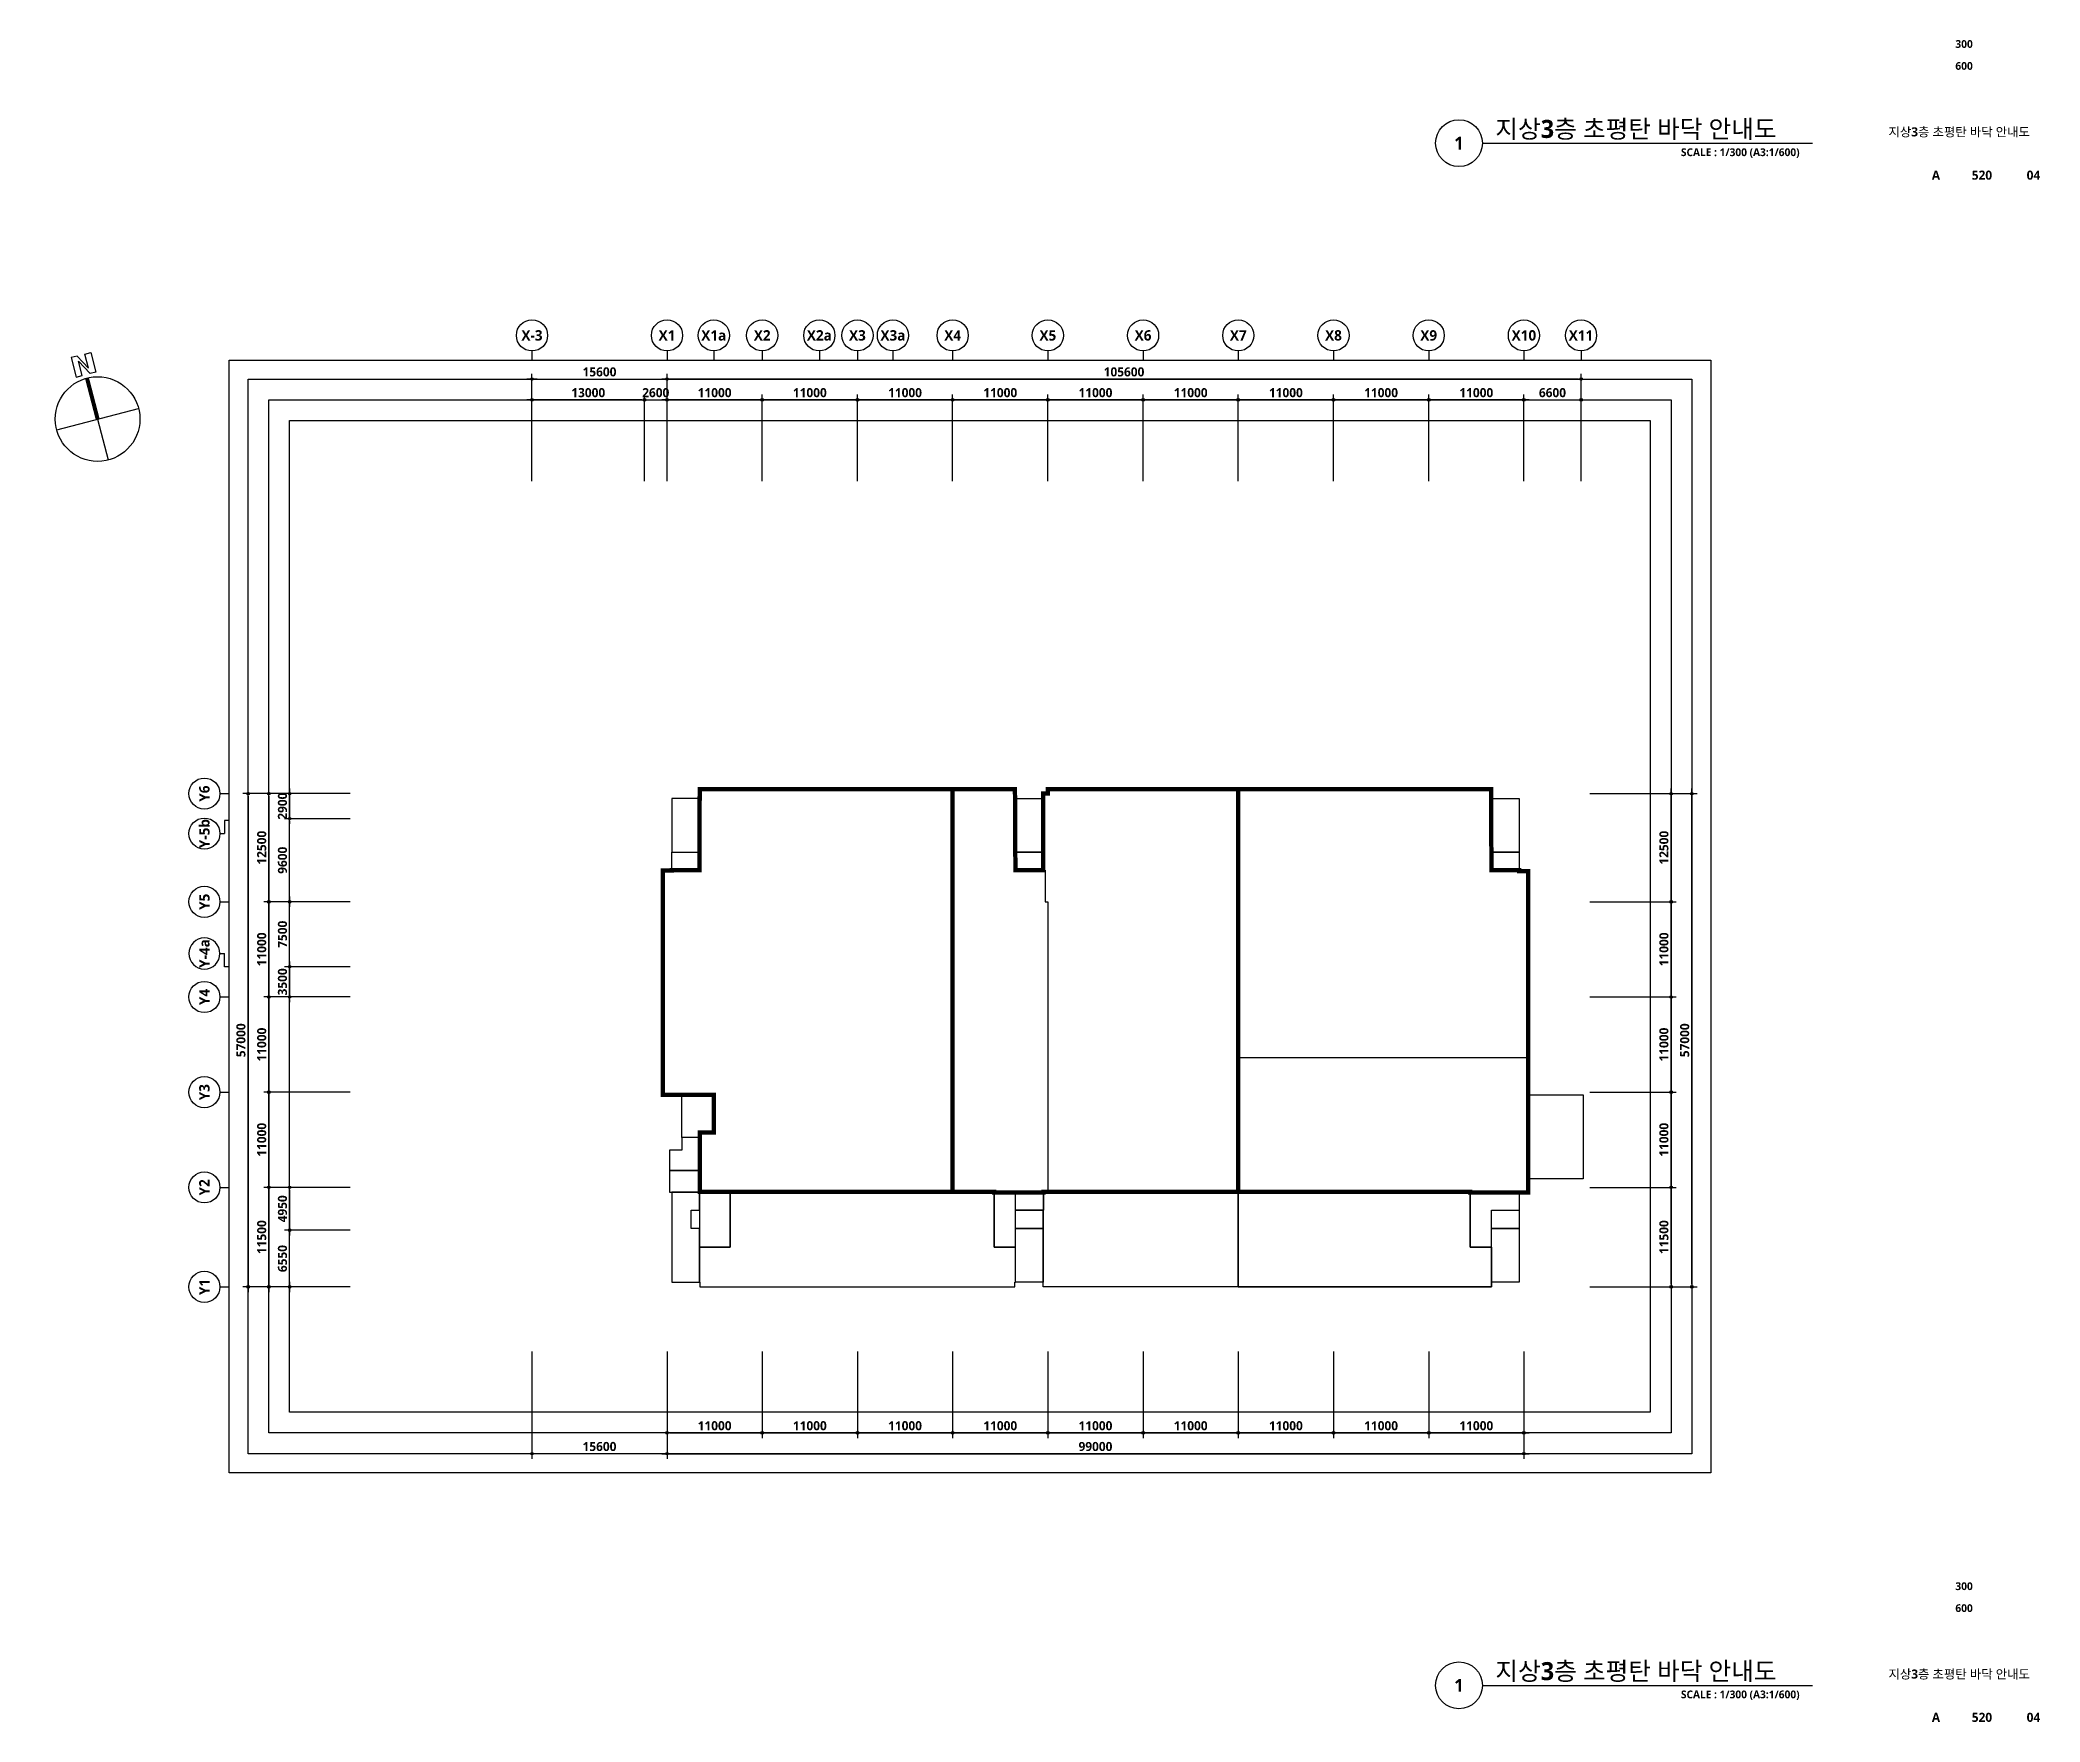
# Model space of a CAD drawing. Header units: millimetres. Extents: x -5354 to 997967, y -1313401 to 249081.
# Drawn here: x 498646 to 729712, y -1313401 to -1119046 of the extents above; entities that cross this region are included whole.
import ezdxf
from ezdxf.enums import TextEntityAlignment as Align

# ---------------------------------------------------------------- set-up
doc = ezdxf.new("R2010")
doc.units = ezdxf.units.MM
doc.header["$LTSCALE"] = 300
doc.header["$MEASUREMENT"] = 0
doc.header["$PDSIZE"] = -10
doc.layers.get('0').update_dxf_attribs({"linetype": 'CONTINUOUS'})
doc.layers.get('Defpoints').update_dxf_attribs({"color": 153, "linetype": 'CONTINUOUS'})
for name, color, linetype in [('A-ANNO-SYMB', 7, 'CONTINUOUS'), ('A-ANNO-TEXT1', 7, 'CONTINUOUS'), ('A-ANNO-TITL', 7, 'CONTINUOUS'), ('A-ST-AXIS-BUB', 7, 'CONTINUOUS'), ('A-ST-AXIS-DIM', 7, 'CONTINUOUS'), ('AA-XXXX-TXT1', 2, 'CONTINUOUS'), ('ILDO_Cosinus Joint', 20, 'CONTINUOUS'), ('X-SEC-종$0$A-ST-AXIS-BUB', 7, 'CONTINUOUS')]:
    doc.layers.add(name, color=color, linetype=linetype)
doc.layers.add('Defpoint', color=161, linetype='CONTINUOUS', plot=False)
doc.layers.add('면적', color=210, linetype='CONTINUOUS', plot=False)
doc.styles.add('SH_대대리576', font='')
doc.styles.get('SH_대대리576').set_extended_font_data('NanumGothic', bold=True)
doc.dimstyles.new('SHP 600', dxfattribs={"dimscale": 300, "dimtxt": 3.5, "dimasz": 1, "dimexe": 2, "dimexo": 2, "dimgap": 1, "dimtad": 1, "dimdec": 0, "dimzin": 0, "dimdsep": 46, "dimtxsty": 'SH_대대리576', "dimblk": 'DIMDOT', "dimcen": 0.09, "dimclrt": 3, "dimadec": 0, "dimazin": 1, "dimtfac": 1, "dimtdec": 0, "dimtix": 1, "dimtmove": 2, "dimatfit": 0, "dimldrblk": 'DIMDOT', "dimfxl": 1, "dimtolj": 1, "dimtzin": 0, "dimarcsym": 0})

msp = doc.modelspace()

# ---------------------------------------------------------------- texts
at = {"layer": 'A-ANNO-TEXT1', "style": 'SH_대대리576'}
for s, p in [('X-3', (555487.2, -1153175.9)), ('X1', (571087.2, -1153175.9)), ('X1a', (576487.2, -1153175.9)), ('X2', (582087.2, -1153175.9)), ('X2a', (588687.2, -1153175.9)), ('X3', (593087.2, -1153175.9)), ('X3a', (597187.2, -1153175.9)), ('X4', (604087.2, -1153175.9)), ('X5', (615087.2, -1153175.9)), ('X6', (626087.2, -1153175.9)), ('X7', (637087.2, -1153175.9)), ('X8', (648087.2, -1153175.9)), ('X9', (659087.2, -1153175.9)), ('X10', (670087.2, -1153175.9)), ('X11', (676687.2, -1153175.9))]:
    msp.add_text(s, height=1200, dxfattribs=at).set_placement(p, align=Align.MIDDLE_CENTER)
for s, p in [('Y6', (517637.2, -1206125.9)), ('Y6', (517637.2, -1206125.9)), ('Y-5b', (517637.2, -1210748.8)), ('Y5', (517637.2, -1218625.9)), ('Y-4a', (517637.2, -1224603)), ('Y4', (517637.2, -1229625.9)), ('Y4', (517637.2, -1229625.9)), ('Y3', (517637.2, -1240625.9)), ('Y3', (517637.2, -1240625.9)), ('Y2', (517637.2, -1251625.9)), ('Y2', (517637.2, -1251625.9)), ('Y1', (517637.2, -1263125.9)), ('Y1', (517637.2, -1263125.9))]:
    msp.add_text(s, height=1200, rotation=90, dxfattribs=at).set_placement(p, align=Align.MIDDLE_CENTER)
at = {"layer": 'A-ANNO-TITL', "style": 'SH_대대리576'}
for s, height, p in [('300', 900, (720940.9, -1119508.9)), ('600', 900, (720940.9, -1122042.1)), ('지상3층 초평탄 바닥 안내도', 1050, (720375.6, -1129650.5)), ('A', 1050, (717692.9, -1134661)), ('520', 1050, (723006.2, -1134661)), ('04', 1050, (728952.6, -1134661)), ('300', 900, (720940.9, -1297708.9)), ('600', 900, (720940.9, -1300242.1)), ('지상3층 초평탄 바닥 안내도', 1050, (720375.6, -1307850.5)), ('A', 1050, (717692.9, -1312861)), ('520', 1050, (723006.2, -1312861)), ('04', 1050, (728952.6, -1312861))]:
    msp.add_text(s, height=height, dxfattribs=at).set_placement(p, align=Align.MIDDLE)

# ---------------------------------------------------------------- blocks, each defined once
blk = doc.blocks.new('DIMDOT')
at = {"color": 0}
blk.add_line((-2, 0), (2, 0), dxfattribs=at)
for radius in [0.5, 0.25]:
    blk.add_circle((0, 0), radius, dxfattribs=at)
blk = doc.blocks.new('*D1004')
at = {"layer": 'A-ST-AXIS-DIM', "color": 0, "lineweight": -2, "transparency": 16777216}
for p, q in [((571087, -1170026), (571087, -1157626)), ((676687, -1170026), (676687, -1157626)), ((676387, -1158226), (571387, -1158226))]:
    blk.add_line(p, q, dxfattribs=at)
at = {"layer": 'Defpoints', "color": 0, "transparency": 16777216}
for p in [(571087, -1158226), (571087, -1170626), (676687, -1170626)]:
    blk.add_point(p, dxfattribs=at)
at = {"layer": 'A-ST-AXIS-DIM', "color": 0, "lineweight": -2, "transparency": 16777216, "xscale": 300, "yscale": 300, "zscale": 300, "rotation": 180}
blk.add_blockref('DIMDOT', (571087, -1158226), dxfattribs=at)
at = {"layer": 'A-ST-AXIS-DIM', "color": 0, "lineweight": -2, "transparency": 16777216, "xscale": 300, "yscale": 300, "zscale": 300}
blk.add_blockref('DIMDOT', (676687, -1158226), dxfattribs=at)
at = {"layer": 'A-ST-AXIS-DIM', "color": 3, "transparency": 16777216, "insert": (623887, -1157401), "char_height": 1050, "attachment_point": 5, "style": 'SH_대대리576'}
blk.add_mtext('\\A1;105600', dxfattribs=at)
blk = doc.blocks.new('*D1005')
at = {"layer": 'A-ST-AXIS-DIM', "color": 0, "lineweight": -2, "transparency": 16777216}
for p, q in [((571087, -1170026), (571087, -1160026)), ((581787, -1160626), (571387, -1160626)), ((582087, -1170026), (582087, -1160026))]:
    blk.add_line(p, q, dxfattribs=at)
at = {"layer": 'Defpoints', "color": 0, "transparency": 16777216}
for p in [(571087, -1160626), (571087, -1170626), (582087, -1170626)]:
    blk.add_point(p, dxfattribs=at)
at = {"layer": 'A-ST-AXIS-DIM', "color": 0, "lineweight": -2, "transparency": 16777216, "xscale": 300, "yscale": 300, "zscale": 300, "rotation": 180}
blk.add_blockref('DIMDOT', (571087, -1160626), dxfattribs=at)
at = {"layer": 'A-ST-AXIS-DIM', "color": 0, "lineweight": -2, "transparency": 16777216, "xscale": 300, "yscale": 300, "zscale": 300}
blk.add_blockref('DIMDOT', (582087, -1160626), dxfattribs=at)
at = {"layer": 'A-ST-AXIS-DIM', "color": 3, "transparency": 16777216, "insert": (576587, -1159801), "char_height": 1050, "attachment_point": 5, "style": 'SH_대대리576'}
blk.add_mtext('\\A1;11000', dxfattribs=at)
blk = doc.blocks.new('*D1006')
at = {"layer": 'A-ST-AXIS-DIM', "color": 0, "lineweight": -2, "transparency": 16777216}
for p, q in [((582087, -1170026), (582087, -1160026)), ((592787, -1160626), (582387, -1160626)), ((593087, -1170026), (593087, -1160026))]:
    blk.add_line(p, q, dxfattribs=at)
at = {"layer": 'Defpoints', "color": 0, "transparency": 16777216}
for p in [(582087, -1160626), (582087, -1170626), (593087, -1170626)]:
    blk.add_point(p, dxfattribs=at)
at = {"layer": 'A-ST-AXIS-DIM', "color": 0, "lineweight": -2, "transparency": 16777216, "xscale": 300, "yscale": 300, "zscale": 300, "rotation": 180}
blk.add_blockref('DIMDOT', (582087, -1160626), dxfattribs=at)
at = {"layer": 'A-ST-AXIS-DIM', "color": 0, "lineweight": -2, "transparency": 16777216, "xscale": 300, "yscale": 300, "zscale": 300}
blk.add_blockref('DIMDOT', (593087, -1160626), dxfattribs=at)
at = {"layer": 'A-ST-AXIS-DIM', "color": 3, "transparency": 16777216, "insert": (587587, -1159801), "char_height": 1050, "attachment_point": 5, "style": 'SH_대대리576'}
blk.add_mtext('\\A1;11000', dxfattribs=at)
blk = doc.blocks.new('*D1007')
at = {"layer": 'A-ST-AXIS-DIM', "color": 0, "lineweight": -2, "transparency": 16777216}
for p, q in [((593087, -1170026), (593087, -1160026)), ((603787, -1160626), (593387, -1160626)), ((604087, -1170026), (604087, -1160026))]:
    blk.add_line(p, q, dxfattribs=at)
at = {"layer": 'Defpoints', "color": 0, "transparency": 16777216}
for p in [(593087, -1160626), (593087, -1170626), (604087, -1170626)]:
    blk.add_point(p, dxfattribs=at)
at = {"layer": 'A-ST-AXIS-DIM', "color": 0, "lineweight": -2, "transparency": 16777216, "xscale": 300, "yscale": 300, "zscale": 300, "rotation": 180}
blk.add_blockref('DIMDOT', (593087, -1160626), dxfattribs=at)
at = {"layer": 'A-ST-AXIS-DIM', "color": 0, "lineweight": -2, "transparency": 16777216, "xscale": 300, "yscale": 300, "zscale": 300}
blk.add_blockref('DIMDOT', (604087, -1160626), dxfattribs=at)
at = {"layer": 'A-ST-AXIS-DIM', "color": 3, "transparency": 16777216, "insert": (598587, -1159801), "char_height": 1050, "attachment_point": 5, "style": 'SH_대대리576'}
blk.add_mtext('\\A1;11000', dxfattribs=at)
blk = doc.blocks.new('*D1008')
at = {"layer": 'A-ST-AXIS-DIM', "color": 0, "lineweight": -2, "transparency": 16777216}
for p, q in [((604087, -1170026), (604087, -1160026)), ((614787, -1160626), (604387, -1160626)), ((615087, -1170026), (615087, -1160026))]:
    blk.add_line(p, q, dxfattribs=at)
at = {"layer": 'Defpoints', "color": 0, "transparency": 16777216}
for p in [(604087, -1160626), (604087, -1170626), (615087, -1170626)]:
    blk.add_point(p, dxfattribs=at)
at = {"layer": 'A-ST-AXIS-DIM', "color": 0, "lineweight": -2, "transparency": 16777216, "xscale": 300, "yscale": 300, "zscale": 300, "rotation": 180}
blk.add_blockref('DIMDOT', (604087, -1160626), dxfattribs=at)
at = {"layer": 'A-ST-AXIS-DIM', "color": 0, "lineweight": -2, "transparency": 16777216, "xscale": 300, "yscale": 300, "zscale": 300}
blk.add_blockref('DIMDOT', (615087, -1160626), dxfattribs=at)
at = {"layer": 'A-ST-AXIS-DIM', "color": 3, "transparency": 16777216, "insert": (609587, -1159801), "char_height": 1050, "attachment_point": 5, "style": 'SH_대대리576'}
blk.add_mtext('\\A1;11000', dxfattribs=at)
blk = doc.blocks.new('*D1009')
at = {"layer": 'A-ST-AXIS-DIM', "color": 0, "lineweight": -2, "transparency": 16777216}
for p, q in [((615087, -1170026), (615087, -1160026)), ((625787, -1160626), (615387, -1160626)), ((626087, -1170026), (626087, -1160026))]:
    blk.add_line(p, q, dxfattribs=at)
at = {"layer": 'Defpoints', "color": 0, "transparency": 16777216}
for p in [(615087, -1160626), (615087, -1170626), (626087, -1170626)]:
    blk.add_point(p, dxfattribs=at)
at = {"layer": 'A-ST-AXIS-DIM', "color": 0, "lineweight": -2, "transparency": 16777216, "xscale": 300, "yscale": 300, "zscale": 300, "rotation": 180}
blk.add_blockref('DIMDOT', (615087, -1160626), dxfattribs=at)
at = {"layer": 'A-ST-AXIS-DIM', "color": 0, "lineweight": -2, "transparency": 16777216, "xscale": 300, "yscale": 300, "zscale": 300}
blk.add_blockref('DIMDOT', (626087, -1160626), dxfattribs=at)
at = {"layer": 'A-ST-AXIS-DIM', "color": 3, "transparency": 16777216, "insert": (620587, -1159801), "char_height": 1050, "attachment_point": 5, "style": 'SH_대대리576'}
blk.add_mtext('\\A1;11000', dxfattribs=at)
blk = doc.blocks.new('*D1010')
at = {"layer": 'A-ST-AXIS-DIM', "color": 0, "lineweight": -2, "transparency": 16777216}
for p, q in [((626087, -1170026), (626087, -1160026)), ((636787, -1160626), (626387, -1160626)), ((637087, -1170026), (637087, -1160026))]:
    blk.add_line(p, q, dxfattribs=at)
at = {"layer": 'Defpoints', "color": 0, "transparency": 16777216}
for p in [(626087, -1160626), (626087, -1170626), (637087, -1170626)]:
    blk.add_point(p, dxfattribs=at)
at = {"layer": 'A-ST-AXIS-DIM', "color": 0, "lineweight": -2, "transparency": 16777216, "xscale": 300, "yscale": 300, "zscale": 300, "rotation": 180}
blk.add_blockref('DIMDOT', (626087, -1160626), dxfattribs=at)
at = {"layer": 'A-ST-AXIS-DIM', "color": 0, "lineweight": -2, "transparency": 16777216, "xscale": 300, "yscale": 300, "zscale": 300}
blk.add_blockref('DIMDOT', (637087, -1160626), dxfattribs=at)
at = {"layer": 'A-ST-AXIS-DIM', "color": 3, "transparency": 16777216, "insert": (631587, -1159801), "char_height": 1050, "attachment_point": 5, "style": 'SH_대대리576'}
blk.add_mtext('\\A1;11000', dxfattribs=at)
blk = doc.blocks.new('*D1011')
at = {"layer": 'A-ST-AXIS-DIM', "color": 0, "lineweight": -2, "transparency": 16777216}
for p, q in [((637087, -1170026), (637087, -1160026)), ((647787, -1160626), (637387, -1160626)), ((648087, -1170026), (648087, -1160026))]:
    blk.add_line(p, q, dxfattribs=at)
at = {"layer": 'Defpoints', "color": 0, "transparency": 16777216}
for p in [(637087, -1160626), (637087, -1170626), (648087, -1170626)]:
    blk.add_point(p, dxfattribs=at)
at = {"layer": 'A-ST-AXIS-DIM', "color": 0, "lineweight": -2, "transparency": 16777216, "xscale": 300, "yscale": 300, "zscale": 300, "rotation": 180}
blk.add_blockref('DIMDOT', (637087, -1160626), dxfattribs=at)
at = {"layer": 'A-ST-AXIS-DIM', "color": 0, "lineweight": -2, "transparency": 16777216, "xscale": 300, "yscale": 300, "zscale": 300}
blk.add_blockref('DIMDOT', (648087, -1160626), dxfattribs=at)
at = {"layer": 'A-ST-AXIS-DIM', "color": 3, "transparency": 16777216, "insert": (642587, -1159801), "char_height": 1050, "attachment_point": 5, "style": 'SH_대대리576'}
blk.add_mtext('\\A1;11000', dxfattribs=at)
blk = doc.blocks.new('*D1012')
at = {"layer": 'A-ST-AXIS-DIM', "color": 0, "lineweight": -2, "transparency": 16777216}
for p, q in [((648087, -1170026), (648087, -1160026)), ((658787, -1160626), (648387, -1160626)), ((659087, -1170026), (659087, -1160026))]:
    blk.add_line(p, q, dxfattribs=at)
at = {"layer": 'Defpoints', "color": 0, "transparency": 16777216}
for p in [(648087, -1160626), (648087, -1170626), (659087, -1170626)]:
    blk.add_point(p, dxfattribs=at)
at = {"layer": 'A-ST-AXIS-DIM', "color": 0, "lineweight": -2, "transparency": 16777216, "xscale": 300, "yscale": 300, "zscale": 300, "rotation": 180}
blk.add_blockref('DIMDOT', (648087, -1160626), dxfattribs=at)
at = {"layer": 'A-ST-AXIS-DIM', "color": 0, "lineweight": -2, "transparency": 16777216, "xscale": 300, "yscale": 300, "zscale": 300}
blk.add_blockref('DIMDOT', (659087, -1160626), dxfattribs=at)
at = {"layer": 'A-ST-AXIS-DIM', "color": 3, "transparency": 16777216, "insert": (653587, -1159801), "char_height": 1050, "attachment_point": 5, "style": 'SH_대대리576'}
blk.add_mtext('\\A1;11000', dxfattribs=at)
blk = doc.blocks.new('*D1013')
at = {"layer": 'A-ST-AXIS-DIM', "color": 0, "lineweight": -2, "transparency": 16777216}
for p, q in [((659087, -1170026), (659087, -1160026)), ((669787, -1160626), (659387, -1160626)), ((670087, -1170026), (670087, -1160026))]:
    blk.add_line(p, q, dxfattribs=at)
at = {"layer": 'Defpoints', "color": 0, "transparency": 16777216}
for p in [(659087, -1160626), (659087, -1170626), (670087, -1170626)]:
    blk.add_point(p, dxfattribs=at)
at = {"layer": 'A-ST-AXIS-DIM', "color": 0, "lineweight": -2, "transparency": 16777216, "xscale": 300, "yscale": 300, "zscale": 300, "rotation": 180}
blk.add_blockref('DIMDOT', (659087, -1160626), dxfattribs=at)
at = {"layer": 'A-ST-AXIS-DIM', "color": 0, "lineweight": -2, "transparency": 16777216, "xscale": 300, "yscale": 300, "zscale": 300}
blk.add_blockref('DIMDOT', (670087, -1160626), dxfattribs=at)
at = {"layer": 'A-ST-AXIS-DIM', "color": 3, "transparency": 16777216, "insert": (664587, -1159801), "char_height": 1050, "attachment_point": 5, "style": 'SH_대대리576'}
blk.add_mtext('\\A1;11000', dxfattribs=at)
blk = doc.blocks.new('*D1032')
at = {"layer": 'A-ST-AXIS-DIM', "color": 0, "lineweight": -2, "transparency": 16777216}
for p, q in [((534487, -1206126), (522087, -1206126)), ((522687, -1206426), (522687, -1262826)), ((534487, -1263126), (522087, -1263126))]:
    blk.add_line(p, q, dxfattribs=at)
at = {"layer": 'Defpoints', "color": 0, "transparency": 16777216}
for p in [(535087, -1206126), (522687, -1263126), (535087, -1263126)]:
    blk.add_point(p, dxfattribs=at)
at = {"layer": 'A-ST-AXIS-DIM', "color": 0, "lineweight": -2, "transparency": 16777216, "xscale": 300, "yscale": 300, "zscale": 300}
for p, rotation in [((522687, -1206126), 90), ((522687, -1263126), 270)]:
    blk.add_blockref('DIMDOT', p, dxfattribs=dict(at, rotation=rotation))
at = {"layer": 'A-ST-AXIS-DIM', "color": 3, "transparency": 16777216, "insert": (521862, -1234626), "char_height": 1050, "attachment_point": 5, "rotation": 90, "style": 'SH_대대리576'}
blk.add_mtext('\\A1;57000', dxfattribs=at)
blk = doc.blocks.new('*D1033')
at = {"layer": 'A-ST-AXIS-DIM', "color": 0, "lineweight": -2, "transparency": 16777216}
for p, q in [((534487, -1251626), (524487, -1251626)), ((525087, -1251926), (525087, -1262826)), ((534487, -1263126), (524487, -1263126))]:
    blk.add_line(p, q, dxfattribs=at)
at = {"layer": 'Defpoints', "color": 0, "transparency": 16777216}
for p in [(535087, -1251626), (525087, -1263126), (535087, -1263126)]:
    blk.add_point(p, dxfattribs=at)
at = {"layer": 'A-ST-AXIS-DIM', "color": 0, "lineweight": -2, "transparency": 16777216, "xscale": 300, "yscale": 300, "zscale": 300}
for p, rotation in [((525087, -1251626), 90), ((525087, -1263126), 270)]:
    blk.add_blockref('DIMDOT', p, dxfattribs=dict(at, rotation=rotation))
at = {"layer": 'A-ST-AXIS-DIM', "color": 3, "transparency": 16777216, "insert": (524262, -1257376), "char_height": 1050, "attachment_point": 5, "rotation": 90, "style": 'SH_대대리576'}
blk.add_mtext('\\A1;11500', dxfattribs=at)
blk = doc.blocks.new('*D1034')
at = {"layer": 'A-ST-AXIS-DIM', "color": 0, "lineweight": -2, "transparency": 16777216}
for p, q in [((534487, -1240626), (524487, -1240626)), ((525087, -1240926), (525087, -1251326)), ((534487, -1251626), (524487, -1251626))]:
    blk.add_line(p, q, dxfattribs=at)
at = {"layer": 'Defpoints', "color": 0, "transparency": 16777216}
for p in [(535087, -1240626), (525087, -1251626), (535087, -1251626)]:
    blk.add_point(p, dxfattribs=at)
at = {"layer": 'A-ST-AXIS-DIM', "color": 0, "lineweight": -2, "transparency": 16777216, "xscale": 300, "yscale": 300, "zscale": 300}
for p, rotation in [((525087, -1240626), 90), ((525087, -1251626), 270)]:
    blk.add_blockref('DIMDOT', p, dxfattribs=dict(at, rotation=rotation))
at = {"layer": 'A-ST-AXIS-DIM', "color": 3, "transparency": 16777216, "insert": (524262, -1246126), "char_height": 1050, "attachment_point": 5, "rotation": 90, "style": 'SH_대대리576'}
blk.add_mtext('\\A1;11000', dxfattribs=at)
blk = doc.blocks.new('*D1035')
at = {"layer": 'A-ST-AXIS-DIM', "color": 0, "lineweight": -2, "transparency": 16777216}
for p, q in [((534487, -1229626), (524487, -1229626)), ((525087, -1229926), (525087, -1240326)), ((534487, -1240626), (524487, -1240626))]:
    blk.add_line(p, q, dxfattribs=at)
at = {"layer": 'Defpoints', "color": 0, "transparency": 16777216}
for p in [(535087, -1229626), (525087, -1240626), (535087, -1240626)]:
    blk.add_point(p, dxfattribs=at)
at = {"layer": 'A-ST-AXIS-DIM', "color": 0, "lineweight": -2, "transparency": 16777216, "xscale": 300, "yscale": 300, "zscale": 300}
for p, rotation in [((525087, -1229626), 90), ((525087, -1240626), 270)]:
    blk.add_blockref('DIMDOT', p, dxfattribs=dict(at, rotation=rotation))
at = {"layer": 'A-ST-AXIS-DIM', "color": 3, "transparency": 16777216, "insert": (524262, -1235126), "char_height": 1050, "attachment_point": 5, "rotation": 90, "style": 'SH_대대리576'}
blk.add_mtext('\\A1;11000', dxfattribs=at)
blk = doc.blocks.new('*D1036')
at = {"layer": 'A-ST-AXIS-DIM', "color": 0, "lineweight": -2, "transparency": 16777216}
for p, q in [((534487, -1218626), (524487, -1218626)), ((525087, -1218926), (525087, -1229326)), ((534487, -1229626), (524487, -1229626))]:
    blk.add_line(p, q, dxfattribs=at)
at = {"layer": 'Defpoints', "color": 0, "transparency": 16777216}
for p in [(535087, -1218626), (525087, -1229626), (535087, -1229626)]:
    blk.add_point(p, dxfattribs=at)
at = {"layer": 'A-ST-AXIS-DIM', "color": 0, "lineweight": -2, "transparency": 16777216, "xscale": 300, "yscale": 300, "zscale": 300}
for p, rotation in [((525087, -1218626), 90), ((525087, -1229626), 270)]:
    blk.add_blockref('DIMDOT', p, dxfattribs=dict(at, rotation=rotation))
at = {"layer": 'A-ST-AXIS-DIM', "color": 3, "transparency": 16777216, "insert": (524262, -1224126), "char_height": 1050, "attachment_point": 5, "rotation": 90, "style": 'SH_대대리576'}
blk.add_mtext('\\A1;11000', dxfattribs=at)
blk = doc.blocks.new('*D1037')
at = {"layer": 'A-ST-AXIS-DIM', "color": 0, "lineweight": -2, "transparency": 16777216}
for p, q in [((534487, -1206126), (524487, -1206126)), ((525087, -1206426), (525087, -1218326)), ((534487, -1218626), (524487, -1218626))]:
    blk.add_line(p, q, dxfattribs=at)
at = {"layer": 'Defpoints', "color": 0, "transparency": 16777216}
for p in [(535087, -1206126), (525087, -1218626), (535087, -1218626)]:
    blk.add_point(p, dxfattribs=at)
at = {"layer": 'A-ST-AXIS-DIM', "color": 0, "lineweight": -2, "transparency": 16777216, "xscale": 300, "yscale": 300, "zscale": 300}
for p, rotation in [((525087, -1206126), 90), ((525087, -1218626), 270)]:
    blk.add_blockref('DIMDOT', p, dxfattribs=dict(at, rotation=rotation))
at = {"layer": 'A-ST-AXIS-DIM', "color": 3, "transparency": 16777216, "insert": (524262, -1212376), "char_height": 1050, "attachment_point": 5, "rotation": 90, "style": 'SH_대대리576'}
blk.add_mtext('\\A1;12500', dxfattribs=at)
blk = doc.blocks.new('*D1103')
at = {"layer": 'A-ST-AXIS-DIM', "color": 0, "lineweight": -2, "transparency": 16777216}
for p, q in [((677687, -1206126), (687687, -1206126)), ((687087, -1218326), (687087, -1206426)), ((677687, -1218626), (687687, -1218626))]:
    blk.add_line(p, q, dxfattribs=at)
at = {"layer": 'Defpoints', "color": 0, "transparency": 16777216}
for p in [(677087, -1206126), (687087, -1206126), (677087, -1218626)]:
    blk.add_point(p, dxfattribs=at)
at = {"layer": 'A-ST-AXIS-DIM', "color": 0, "lineweight": -2, "transparency": 16777216, "xscale": 300, "yscale": 300, "zscale": 300}
for p, rotation in [((687087, -1206126), 90), ((687087, -1218626), 270)]:
    blk.add_blockref('DIMDOT', p, dxfattribs=dict(at, rotation=rotation))
at = {"layer": 'A-ST-AXIS-DIM', "color": 3, "transparency": 16777216, "insert": (686262, -1212376), "char_height": 1050, "attachment_point": 5, "rotation": 90, "style": 'SH_대대리576'}
blk.add_mtext('\\A1;12500', dxfattribs=at)
blk = doc.blocks.new('*D1104')
at = {"layer": 'A-ST-AXIS-DIM', "color": 0, "lineweight": -2, "transparency": 16777216}
for p, q in [((677687, -1218626), (687687, -1218626)), ((687087, -1229326), (687087, -1218926)), ((677687, -1229626), (687687, -1229626))]:
    blk.add_line(p, q, dxfattribs=at)
at = {"layer": 'Defpoints', "color": 0, "transparency": 16777216}
for p in [(677087, -1218626), (687087, -1218626), (677087, -1229626)]:
    blk.add_point(p, dxfattribs=at)
at = {"layer": 'A-ST-AXIS-DIM', "color": 0, "lineweight": -2, "transparency": 16777216, "xscale": 300, "yscale": 300, "zscale": 300}
for p, rotation in [((687087, -1218626), 90), ((687087, -1229626), 270)]:
    blk.add_blockref('DIMDOT', p, dxfattribs=dict(at, rotation=rotation))
at = {"layer": 'A-ST-AXIS-DIM', "color": 3, "transparency": 16777216, "insert": (686262, -1224126), "char_height": 1050, "attachment_point": 5, "rotation": 90, "style": 'SH_대대리576'}
blk.add_mtext('\\A1;11000', dxfattribs=at)
blk = doc.blocks.new('*D1105')
at = {"layer": 'A-ST-AXIS-DIM', "color": 0, "lineweight": -2, "transparency": 16777216}
for p, q in [((677687, -1229626), (687687, -1229626)), ((687087, -1240326), (687087, -1229926)), ((677687, -1240626), (687687, -1240626))]:
    blk.add_line(p, q, dxfattribs=at)
at = {"layer": 'Defpoints', "color": 0, "transparency": 16777216}
for p in [(677087, -1229626), (687087, -1229626), (677087, -1240626)]:
    blk.add_point(p, dxfattribs=at)
at = {"layer": 'A-ST-AXIS-DIM', "color": 0, "lineweight": -2, "transparency": 16777216, "xscale": 300, "yscale": 300, "zscale": 300}
for p, rotation in [((687087, -1229626), 90), ((687087, -1240626), 270)]:
    blk.add_blockref('DIMDOT', p, dxfattribs=dict(at, rotation=rotation))
at = {"layer": 'A-ST-AXIS-DIM', "color": 3, "transparency": 16777216, "insert": (686262, -1235126), "char_height": 1050, "attachment_point": 5, "rotation": 90, "style": 'SH_대대리576'}
blk.add_mtext('\\A1;11000', dxfattribs=at)
blk = doc.blocks.new('*D1106')
at = {"layer": 'A-ST-AXIS-DIM', "color": 0, "lineweight": -2, "transparency": 16777216}
for p, q in [((677687, -1240626), (687687, -1240626)), ((687087, -1251326), (687087, -1240926)), ((677687, -1251626), (687687, -1251626))]:
    blk.add_line(p, q, dxfattribs=at)
at = {"layer": 'Defpoints', "color": 0, "transparency": 16777216}
for p in [(677087, -1240626), (687087, -1240626), (677087, -1251626)]:
    blk.add_point(p, dxfattribs=at)
at = {"layer": 'A-ST-AXIS-DIM', "color": 0, "lineweight": -2, "transparency": 16777216, "xscale": 300, "yscale": 300, "zscale": 300}
for p, rotation in [((687087, -1240626), 90), ((687087, -1251626), 270)]:
    blk.add_blockref('DIMDOT', p, dxfattribs=dict(at, rotation=rotation))
at = {"layer": 'A-ST-AXIS-DIM', "color": 3, "transparency": 16777216, "insert": (686262, -1246126), "char_height": 1050, "attachment_point": 5, "rotation": 90, "style": 'SH_대대리576'}
blk.add_mtext('\\A1;11000', dxfattribs=at)
blk = doc.blocks.new('*D1107')
at = {"layer": 'A-ST-AXIS-DIM', "color": 0, "lineweight": -2, "transparency": 16777216}
for p, q in [((677687, -1251626), (687687, -1251626)), ((687087, -1262826), (687087, -1251926)), ((677687, -1263126), (687687, -1263126))]:
    blk.add_line(p, q, dxfattribs=at)
at = {"layer": 'Defpoints', "color": 0, "transparency": 16777216}
for p in [(677087, -1251626), (687087, -1251626), (677087, -1263126)]:
    blk.add_point(p, dxfattribs=at)
at = {"layer": 'A-ST-AXIS-DIM', "color": 0, "lineweight": -2, "transparency": 16777216, "xscale": 300, "yscale": 300, "zscale": 300}
for p, rotation in [((687087, -1251626), 90), ((687087, -1263126), 270)]:
    blk.add_blockref('DIMDOT', p, dxfattribs=dict(at, rotation=rotation))
at = {"layer": 'A-ST-AXIS-DIM', "color": 3, "transparency": 16777216, "insert": (686262, -1257376), "char_height": 1050, "attachment_point": 5, "rotation": 90, "style": 'SH_대대리576'}
blk.add_mtext('\\A1;11500', dxfattribs=at)
blk = doc.blocks.new('*D1108')
at = {"layer": 'A-ST-AXIS-DIM', "color": 0, "lineweight": -2, "transparency": 16777216}
for p, q in [((677687, -1206126), (690087, -1206126)), ((689487, -1262826), (689487, -1206426)), ((677687, -1263126), (690087, -1263126))]:
    blk.add_line(p, q, dxfattribs=at)
at = {"layer": 'Defpoints', "color": 0, "transparency": 16777216}
for p in [(677087, -1206126), (689487, -1206126), (677087, -1263126)]:
    blk.add_point(p, dxfattribs=at)
at = {"layer": 'A-ST-AXIS-DIM', "color": 0, "lineweight": -2, "transparency": 16777216, "xscale": 300, "yscale": 300, "zscale": 300}
for p, rotation in [((689487, -1206126), 90), ((689487, -1263126), 270)]:
    blk.add_blockref('DIMDOT', p, dxfattribs=dict(at, rotation=rotation))
at = {"layer": 'A-ST-AXIS-DIM', "color": 3, "transparency": 16777216, "insert": (688662, -1234626), "char_height": 1050, "attachment_point": 5, "rotation": 90, "style": 'SH_대대리576'}
blk.add_mtext('\\A1;57000', dxfattribs=at)
blk = doc.blocks.new('*D1109')
at = {"layer": 'A-ST-AXIS-DIM', "color": 0, "lineweight": -2, "transparency": 16777216}
for p, q in [((571087, -1270597), (571087, -1280597)), ((582087, -1270597), (582087, -1280597)), ((571387, -1279997), (581787, -1279997))]:
    blk.add_line(p, q, dxfattribs=at)
at = {"layer": 'Defpoints', "color": 0, "transparency": 16777216}
for p in [(571087, -1269997), (582087, -1269997), (582087, -1279997)]:
    blk.add_point(p, dxfattribs=at)
at = {"layer": 'A-ST-AXIS-DIM', "color": 0, "lineweight": -2, "transparency": 16777216, "xscale": 300, "yscale": 300, "zscale": 300, "rotation": 180}
blk.add_blockref('DIMDOT', (571087, -1279997), dxfattribs=at)
at = {"layer": 'A-ST-AXIS-DIM', "color": 0, "lineweight": -2, "transparency": 16777216, "xscale": 300, "yscale": 300, "zscale": 300}
blk.add_blockref('DIMDOT', (582087, -1279997), dxfattribs=at)
at = {"layer": 'A-ST-AXIS-DIM', "color": 3, "transparency": 16777216, "insert": (576587, -1279172), "char_height": 1050, "attachment_point": 5, "style": 'SH_대대리576'}
blk.add_mtext('\\A1;11000', dxfattribs=at)
blk = doc.blocks.new('*D1110')
at = {"layer": 'A-ST-AXIS-DIM', "color": 0, "lineweight": -2, "transparency": 16777216}
for p, q in [((582087, -1270597), (582087, -1280597)), ((593087, -1270597), (593087, -1280597)), ((582387, -1279997), (592787, -1279997))]:
    blk.add_line(p, q, dxfattribs=at)
at = {"layer": 'Defpoints', "color": 0, "transparency": 16777216}
for p in [(582087, -1269997), (593087, -1269997), (593087, -1279997)]:
    blk.add_point(p, dxfattribs=at)
at = {"layer": 'A-ST-AXIS-DIM', "color": 0, "lineweight": -2, "transparency": 16777216, "xscale": 300, "yscale": 300, "zscale": 300, "rotation": 180}
blk.add_blockref('DIMDOT', (582087, -1279997), dxfattribs=at)
at = {"layer": 'A-ST-AXIS-DIM', "color": 0, "lineweight": -2, "transparency": 16777216, "xscale": 300, "yscale": 300, "zscale": 300}
blk.add_blockref('DIMDOT', (593087, -1279997), dxfattribs=at)
at = {"layer": 'A-ST-AXIS-DIM', "color": 3, "transparency": 16777216, "insert": (587587, -1279172), "char_height": 1050, "attachment_point": 5, "style": 'SH_대대리576'}
blk.add_mtext('\\A1;11000', dxfattribs=at)
blk = doc.blocks.new('*D1111')
at = {"layer": 'A-ST-AXIS-DIM', "color": 0, "lineweight": -2, "transparency": 16777216}
for p, q in [((593087, -1270597), (593087, -1280597)), ((604087, -1270597), (604087, -1280597)), ((593387, -1279997), (603787, -1279997))]:
    blk.add_line(p, q, dxfattribs=at)
at = {"layer": 'Defpoints', "color": 0, "transparency": 16777216}
for p in [(593087, -1269997), (604087, -1269997), (604087, -1279997)]:
    blk.add_point(p, dxfattribs=at)
at = {"layer": 'A-ST-AXIS-DIM', "color": 0, "lineweight": -2, "transparency": 16777216, "xscale": 300, "yscale": 300, "zscale": 300, "rotation": 180}
blk.add_blockref('DIMDOT', (593087, -1279997), dxfattribs=at)
at = {"layer": 'A-ST-AXIS-DIM', "color": 0, "lineweight": -2, "transparency": 16777216, "xscale": 300, "yscale": 300, "zscale": 300}
blk.add_blockref('DIMDOT', (604087, -1279997), dxfattribs=at)
at = {"layer": 'A-ST-AXIS-DIM', "color": 3, "transparency": 16777216, "insert": (598587, -1279172), "char_height": 1050, "attachment_point": 5, "style": 'SH_대대리576'}
blk.add_mtext('\\A1;11000', dxfattribs=at)
blk = doc.blocks.new('*D1112')
at = {"layer": 'A-ST-AXIS-DIM', "color": 0, "lineweight": -2, "transparency": 16777216}
for p, q in [((604087, -1270597), (604087, -1280597)), ((615087, -1270597), (615087, -1280597)), ((604387, -1279997), (614787, -1279997))]:
    blk.add_line(p, q, dxfattribs=at)
at = {"layer": 'Defpoints', "color": 0, "transparency": 16777216}
for p in [(604087, -1269997), (615087, -1269997), (615087, -1279997)]:
    blk.add_point(p, dxfattribs=at)
at = {"layer": 'A-ST-AXIS-DIM', "color": 0, "lineweight": -2, "transparency": 16777216, "xscale": 300, "yscale": 300, "zscale": 300, "rotation": 180}
blk.add_blockref('DIMDOT', (604087, -1279997), dxfattribs=at)
at = {"layer": 'A-ST-AXIS-DIM', "color": 0, "lineweight": -2, "transparency": 16777216, "xscale": 300, "yscale": 300, "zscale": 300}
blk.add_blockref('DIMDOT', (615087, -1279997), dxfattribs=at)
at = {"layer": 'A-ST-AXIS-DIM', "color": 3, "transparency": 16777216, "insert": (609587, -1279172), "char_height": 1050, "attachment_point": 5, "style": 'SH_대대리576'}
blk.add_mtext('\\A1;11000', dxfattribs=at)
blk = doc.blocks.new('*D1113')
at = {"layer": 'A-ST-AXIS-DIM', "color": 0, "lineweight": -2, "transparency": 16777216}
for p, q in [((615087, -1270597), (615087, -1280597)), ((626087, -1270597), (626087, -1280597)), ((615387, -1279997), (625787, -1279997))]:
    blk.add_line(p, q, dxfattribs=at)
at = {"layer": 'Defpoints', "color": 0, "transparency": 16777216}
for p in [(615087, -1269997), (626087, -1269997), (626087, -1279997)]:
    blk.add_point(p, dxfattribs=at)
at = {"layer": 'A-ST-AXIS-DIM', "color": 0, "lineweight": -2, "transparency": 16777216, "xscale": 300, "yscale": 300, "zscale": 300, "rotation": 180}
blk.add_blockref('DIMDOT', (615087, -1279997), dxfattribs=at)
at = {"layer": 'A-ST-AXIS-DIM', "color": 0, "lineweight": -2, "transparency": 16777216, "xscale": 300, "yscale": 300, "zscale": 300}
blk.add_blockref('DIMDOT', (626087, -1279997), dxfattribs=at)
at = {"layer": 'A-ST-AXIS-DIM', "color": 3, "transparency": 16777216, "insert": (620587, -1279172), "char_height": 1050, "attachment_point": 5, "style": 'SH_대대리576'}
blk.add_mtext('\\A1;11000', dxfattribs=at)
blk = doc.blocks.new('*D1114')
at = {"layer": 'A-ST-AXIS-DIM', "color": 0, "lineweight": -2, "transparency": 16777216}
for p, q in [((626087, -1270597), (626087, -1280597)), ((637087, -1270597), (637087, -1280597)), ((626387, -1279997), (636787, -1279997))]:
    blk.add_line(p, q, dxfattribs=at)
at = {"layer": 'Defpoints', "color": 0, "transparency": 16777216}
for p in [(626087, -1269997), (637087, -1269997), (637087, -1279997)]:
    blk.add_point(p, dxfattribs=at)
at = {"layer": 'A-ST-AXIS-DIM', "color": 0, "lineweight": -2, "transparency": 16777216, "xscale": 300, "yscale": 300, "zscale": 300, "rotation": 180}
blk.add_blockref('DIMDOT', (626087, -1279997), dxfattribs=at)
at = {"layer": 'A-ST-AXIS-DIM', "color": 0, "lineweight": -2, "transparency": 16777216, "xscale": 300, "yscale": 300, "zscale": 300}
blk.add_blockref('DIMDOT', (637087, -1279997), dxfattribs=at)
at = {"layer": 'A-ST-AXIS-DIM', "color": 3, "transparency": 16777216, "insert": (631587, -1279172), "char_height": 1050, "attachment_point": 5, "style": 'SH_대대리576'}
blk.add_mtext('\\A1;11000', dxfattribs=at)
blk = doc.blocks.new('*D1115')
at = {"layer": 'A-ST-AXIS-DIM', "color": 0, "lineweight": -2, "transparency": 16777216}
for p, q in [((637087, -1270597), (637087, -1280597)), ((648087, -1270597), (648087, -1280597)), ((637387, -1279997), (647787, -1279997))]:
    blk.add_line(p, q, dxfattribs=at)
at = {"layer": 'Defpoints', "color": 0, "transparency": 16777216}
for p in [(637087, -1269997), (648087, -1269997), (648087, -1279997)]:
    blk.add_point(p, dxfattribs=at)
at = {"layer": 'A-ST-AXIS-DIM', "color": 0, "lineweight": -2, "transparency": 16777216, "xscale": 300, "yscale": 300, "zscale": 300, "rotation": 180}
blk.add_blockref('DIMDOT', (637087, -1279997), dxfattribs=at)
at = {"layer": 'A-ST-AXIS-DIM', "color": 0, "lineweight": -2, "transparency": 16777216, "xscale": 300, "yscale": 300, "zscale": 300}
blk.add_blockref('DIMDOT', (648087, -1279997), dxfattribs=at)
at = {"layer": 'A-ST-AXIS-DIM', "color": 3, "transparency": 16777216, "insert": (642587, -1279172), "char_height": 1050, "attachment_point": 5, "style": 'SH_대대리576'}
blk.add_mtext('\\A1;11000', dxfattribs=at)
blk = doc.blocks.new('*D1116')
at = {"layer": 'A-ST-AXIS-DIM', "color": 0, "lineweight": -2, "transparency": 16777216}
for p, q in [((648087, -1270597), (648087, -1280597)), ((659087, -1270597), (659087, -1280597)), ((648387, -1279997), (658787, -1279997))]:
    blk.add_line(p, q, dxfattribs=at)
at = {"layer": 'Defpoints', "color": 0, "transparency": 16777216}
for p in [(648087, -1269997), (659087, -1269997), (659087, -1279997)]:
    blk.add_point(p, dxfattribs=at)
at = {"layer": 'A-ST-AXIS-DIM', "color": 0, "lineweight": -2, "transparency": 16777216, "xscale": 300, "yscale": 300, "zscale": 300, "rotation": 180}
blk.add_blockref('DIMDOT', (648087, -1279997), dxfattribs=at)
at = {"layer": 'A-ST-AXIS-DIM', "color": 0, "lineweight": -2, "transparency": 16777216, "xscale": 300, "yscale": 300, "zscale": 300}
blk.add_blockref('DIMDOT', (659087, -1279997), dxfattribs=at)
at = {"layer": 'A-ST-AXIS-DIM', "color": 3, "transparency": 16777216, "insert": (653587, -1279172), "char_height": 1050, "attachment_point": 5, "style": 'SH_대대리576'}
blk.add_mtext('\\A1;11000', dxfattribs=at)
blk = doc.blocks.new('*D1117')
at = {"layer": 'A-ST-AXIS-DIM', "color": 0, "lineweight": -2, "transparency": 16777216}
for p, q in [((659087, -1270597), (659087, -1280597)), ((670087, -1270597), (670087, -1280597)), ((659387, -1279997), (669787, -1279997))]:
    blk.add_line(p, q, dxfattribs=at)
at = {"layer": 'Defpoints', "color": 0, "transparency": 16777216}
for p in [(659087, -1269997), (670087, -1269997), (670087, -1279997)]:
    blk.add_point(p, dxfattribs=at)
at = {"layer": 'A-ST-AXIS-DIM', "color": 0, "lineweight": -2, "transparency": 16777216, "xscale": 300, "yscale": 300, "zscale": 300, "rotation": 180}
blk.add_blockref('DIMDOT', (659087, -1279997), dxfattribs=at)
at = {"layer": 'A-ST-AXIS-DIM', "color": 0, "lineweight": -2, "transparency": 16777216, "xscale": 300, "yscale": 300, "zscale": 300}
blk.add_blockref('DIMDOT', (670087, -1279997), dxfattribs=at)
at = {"layer": 'A-ST-AXIS-DIM', "color": 3, "transparency": 16777216, "insert": (664587, -1279172), "char_height": 1050, "attachment_point": 5, "style": 'SH_대대리576'}
blk.add_mtext('\\A1;11000', dxfattribs=at)
blk = doc.blocks.new('*D1118')
at = {"layer": 'A-ST-AXIS-DIM', "color": 0, "lineweight": -2, "transparency": 16777216}
for p, q in [((571087, -1270597), (571087, -1282997)), ((670087, -1270597), (670087, -1282997)), ((571387, -1282397), (669787, -1282397))]:
    blk.add_line(p, q, dxfattribs=at)
at = {"layer": 'Defpoints', "color": 0, "transparency": 16777216}
for p in [(571087, -1269997), (670087, -1269997), (670087, -1282397)]:
    blk.add_point(p, dxfattribs=at)
at = {"layer": 'A-ST-AXIS-DIM', "color": 0, "lineweight": -2, "transparency": 16777216, "xscale": 300, "yscale": 300, "zscale": 300, "rotation": 180}
blk.add_blockref('DIMDOT', (571087, -1282397), dxfattribs=at)
at = {"layer": 'A-ST-AXIS-DIM', "color": 0, "lineweight": -2, "transparency": 16777216, "xscale": 300, "yscale": 300, "zscale": 300}
blk.add_blockref('DIMDOT', (670087, -1282397), dxfattribs=at)
at = {"layer": 'A-ST-AXIS-DIM', "color": 3, "transparency": 16777216, "insert": (620587, -1281572), "char_height": 1050, "attachment_point": 5, "style": 'SH_대대리576'}
blk.add_mtext('\\A1;99000', dxfattribs=at)
blk = doc.blocks.new('*D1140')
at = {"layer": 'A-ST-AXIS-DIM', "color": 0, "lineweight": -2, "transparency": 16777216}
for p, q in [((670087, -1170026), (670087, -1160026)), ((670387, -1160626), (676387, -1160626)), ((676687, -1170026), (676687, -1160026))]:
    blk.add_line(p, q, dxfattribs=at)
at = {"layer": 'Defpoints', "color": 0, "transparency": 16777216}
for p in [(676687, -1160626), (670087, -1170626), (676687, -1170626)]:
    blk.add_point(p, dxfattribs=at)
at = {"layer": 'A-ST-AXIS-DIM', "color": 0, "lineweight": -2, "transparency": 16777216, "xscale": 300, "yscale": 300, "zscale": 300, "rotation": 180}
blk.add_blockref('DIMDOT', (670087, -1160626), dxfattribs=at)
at = {"layer": 'A-ST-AXIS-DIM', "color": 0, "lineweight": -2, "transparency": 16777216, "xscale": 300, "yscale": 300, "zscale": 300}
blk.add_blockref('DIMDOT', (676687, -1160626), dxfattribs=at)
at = {"layer": 'A-ST-AXIS-DIM', "color": 3, "transparency": 16777216, "insert": (673387, -1159801), "char_height": 1050, "attachment_point": 5, "style": 'SH_대대리576'}
blk.add_mtext('\\A1;6600', dxfattribs=at)
blk = doc.blocks.new('dr-sy-018-D-M')
at = {"layer": 'A-ANNO-SYMB'}
for p, q in [((-1, 16.4), (-2.5, 16.4)), ((-2.5, 16.4), (-2.5, 11.4)), ((-1, 16.4), (1, 12.8)), ((-1, 15.09), (1.05, 11.4)), ((-1, 11.4), (-1, 15.09)), ((1, 12.8), (1, 16.4)), ((1, 16.4), (2.5, 16.4)), ((2.5, 16.4), (2.5, 11.4)), ((-2.5, 11.4), (-1, 11.4)), ((2.5, 11.4), (1.05, 11.4)), ((-10.5, 0), (10.5, 0)), ((0, 0), (0, -10.5))]:
    blk.add_line(p, q, dxfattribs=at)
at = {"layer": 'A-ANNO-SYMB', "const_width": 1}
blk.add_lwpolyline([(0, 10.5), (0, 0)], dxfattribs=at)
at = {"layer": 'A-ANNO-SYMB'}
blk.add_circle((0, 0), 10.5, dxfattribs=at)
blk = doc.blocks.new('A-ST-AXIS-BUB-1')
at = {"layer": 'A-ST-AXIS-BUB'}
blk.add_line((0, 350), (0, 0), dxfattribs=at)
blk.add_circle((0, 950), 600, dxfattribs=at)
blk = doc.blocks.new('A-ST-AXIS-BUB-2')
at = {"layer": 'X-SEC-종$0$A-ST-AXIS-BUB'}
blk.add_line((1800, 1050, -103000), (1800, 525, -103000), dxfattribs=at)
at = {"layer": 'X-SEC-종$0$A-ST-AXIS-BUB', "elevation": -103000}
blk.add_lwpolyline([(3323, 0), (3323, 525), (1800, 525)], dxfattribs=at)
at = {"layer": 'X-SEC-종$0$A-ST-AXIS-BUB'}
blk.add_circle((1800, 2850, -103000), 1800, dxfattribs=at)
blk = doc.blocks.new('*D1141')
at = {"layer": 'A-ST-AXIS-DIM', "color": 0, "lineweight": -2, "transparency": 16777216}
for p, q in [((555487, -1170026), (555487, -1157626)), ((571087, -1170026), (571087, -1157626)), ((555787, -1158226), (570787, -1158226))]:
    blk.add_line(p, q, dxfattribs=at)
at = {"layer": 'Defpoints', "color": 0, "transparency": 16777216}
for p in [(571087, -1158226), (555487, -1170626), (571087, -1170626)]:
    blk.add_point(p, dxfattribs=at)
at = {"layer": 'A-ST-AXIS-DIM', "color": 0, "lineweight": -2, "transparency": 16777216, "xscale": 300, "yscale": 300, "zscale": 300, "rotation": 180}
blk.add_blockref('DIMDOT', (555487, -1158226), dxfattribs=at)
at = {"layer": 'A-ST-AXIS-DIM', "color": 0, "lineweight": -2, "transparency": 16777216, "xscale": 300, "yscale": 300, "zscale": 300}
blk.add_blockref('DIMDOT', (571087, -1158226), dxfattribs=at)
at = {"layer": 'A-ST-AXIS-DIM', "color": 3, "transparency": 16777216, "insert": (563287, -1157401), "char_height": 1050, "attachment_point": 5, "style": 'SH_대대리576'}
blk.add_mtext('\\A1;15600', dxfattribs=at)
blk = doc.blocks.new('*D1142')
at = {"layer": 'A-ST-AXIS-DIM', "color": 0, "lineweight": -2, "transparency": 16777216}
for p, q in [((555487, -1270597), (555487, -1282997)), ((571087, -1270597), (571087, -1282997)), ((570787, -1282397), (555787, -1282397))]:
    blk.add_line(p, q, dxfattribs=at)
at = {"layer": 'Defpoints', "color": 0, "transparency": 16777216}
for p in [(555487, -1269997), (571087, -1269997), (555487, -1282397)]:
    blk.add_point(p, dxfattribs=at)
at = {"layer": 'A-ST-AXIS-DIM', "color": 0, "lineweight": -2, "transparency": 16777216, "xscale": 300, "yscale": 300, "zscale": 300, "rotation": 180}
blk.add_blockref('DIMDOT', (555487, -1282397), dxfattribs=at)
at = {"layer": 'A-ST-AXIS-DIM', "color": 0, "lineweight": -2, "transparency": 16777216, "xscale": 300, "yscale": 300, "zscale": 300}
blk.add_blockref('DIMDOT', (571087, -1282397), dxfattribs=at)
at = {"layer": 'A-ST-AXIS-DIM', "color": 3, "transparency": 16777216, "insert": (563287, -1281572), "char_height": 1050, "attachment_point": 5, "style": 'SH_대대리576'}
blk.add_mtext('\\A1;15600', dxfattribs=at)
blk = doc.blocks.new('*D1176')
at = {"layer": 'A-ST-AXIS-DIM', "color": 0, "lineweight": -2, "transparency": 16777216}
for p, q in [((534487, -1226126), (526887, -1226126)), ((527487, -1225826), (527487, -1225526)), ((527487, -1226126), (527487, -1229626)), ((534487, -1229626), (526887, -1229626)), ((527487, -1229926), (527487, -1230226))]:
    blk.add_line(p, q, dxfattribs=at)
at = {"layer": 'Defpoints', "color": 0, "transparency": 16777216}
for p in [(535087, -1226126), (527487, -1229626), (535087, -1229626)]:
    blk.add_point(p, dxfattribs=at)
at = {"layer": 'A-ST-AXIS-DIM', "color": 0, "lineweight": -2, "transparency": 16777216, "xscale": 300, "yscale": 300, "zscale": 300}
for p, rotation in [((527487, -1226126), 270), ((527487, -1229626), 90)]:
    blk.add_blockref('DIMDOT', p, dxfattribs=dict(at, rotation=rotation))
at = {"layer": 'A-ST-AXIS-DIM', "color": 3, "transparency": 16777216, "insert": (526662, -1227876), "char_height": 1050, "attachment_point": 5, "rotation": 90, "style": 'SH_대대리576'}
blk.add_mtext('\\A1;3500', dxfattribs=at)
blk = doc.blocks.new('*D1177')
at = {"layer": 'A-ST-AXIS-DIM', "color": 0, "lineweight": -2, "transparency": 16777216}
for p, q in [((534487, -1218626), (526887, -1218626)), ((527487, -1225826), (527487, -1218926)), ((534487, -1226126), (526887, -1226126))]:
    blk.add_line(p, q, dxfattribs=at)
at = {"layer": 'Defpoints', "color": 0, "transparency": 16777216}
for p in [(527487, -1218626), (535087, -1218626), (535087, -1226126)]:
    blk.add_point(p, dxfattribs=at)
at = {"layer": 'A-ST-AXIS-DIM', "color": 0, "lineweight": -2, "transparency": 16777216, "xscale": 300, "yscale": 300, "zscale": 300}
for p, rotation in [((527487, -1218626), 90), ((527487, -1226126), 270)]:
    blk.add_blockref('DIMDOT', p, dxfattribs=dict(at, rotation=rotation))
at = {"layer": 'A-ST-AXIS-DIM', "color": 3, "transparency": 16777216, "insert": (526662, -1222376), "char_height": 1050, "attachment_point": 5, "rotation": 90, "style": 'SH_대대리576'}
blk.add_mtext('\\A1;7500', dxfattribs=at)
blk = doc.blocks.new('*D1185')
at = {"layer": 'A-ST-AXIS-DIM', "color": 0, "lineweight": -2, "transparency": 16777216}
for p, q in [((568187, -1160626), (567887, -1160626)), ((568487, -1170026), (568487, -1160026)), ((568487, -1160626), (571087, -1160626)), ((571087, -1170026), (571087, -1160026)), ((571387, -1160626), (571687, -1160626))]:
    blk.add_line(p, q, dxfattribs=at)
at = {"layer": 'Defpoints', "color": 0, "transparency": 16777216}
for p in [(571087, -1160626), (568487, -1170626), (571087, -1170626)]:
    blk.add_point(p, dxfattribs=at)
at = {"layer": 'A-ST-AXIS-DIM', "color": 0, "lineweight": -2, "transparency": 16777216, "xscale": 300, "yscale": 300, "zscale": 300}
blk.add_blockref('DIMDOT', (568487, -1160626), dxfattribs=at)
at = {"layer": 'A-ST-AXIS-DIM', "color": 0, "lineweight": -2, "transparency": 16777216, "xscale": 300, "yscale": 300, "zscale": 300, "rotation": 180}
blk.add_blockref('DIMDOT', (571087, -1160626), dxfattribs=at)
at = {"layer": 'A-ST-AXIS-DIM', "color": 3, "transparency": 16777216, "insert": (569787, -1159801), "char_height": 1050, "attachment_point": 5, "style": 'SH_대대리576'}
blk.add_mtext('\\A1;2600', dxfattribs=at)
blk = doc.blocks.new('*D1186')
at = {"layer": 'A-ST-AXIS-DIM', "color": 0, "lineweight": -2, "transparency": 16777216}
for p, q in [((555487, -1170026), (555487, -1160026)), ((568187, -1160626), (555787, -1160626)), ((568487, -1170026), (568487, -1160026))]:
    blk.add_line(p, q, dxfattribs=at)
at = {"layer": 'Defpoints', "color": 0, "transparency": 16777216}
for p in [(555487, -1160626), (555487, -1170626), (568487, -1170626)]:
    blk.add_point(p, dxfattribs=at)
at = {"layer": 'A-ST-AXIS-DIM', "color": 0, "lineweight": -2, "transparency": 16777216, "xscale": 300, "yscale": 300, "zscale": 300, "rotation": 180}
blk.add_blockref('DIMDOT', (555487, -1160626), dxfattribs=at)
at = {"layer": 'A-ST-AXIS-DIM', "color": 0, "lineweight": -2, "transparency": 16777216, "xscale": 300, "yscale": 300, "zscale": 300}
blk.add_blockref('DIMDOT', (568487, -1160626), dxfattribs=at)
at = {"layer": 'A-ST-AXIS-DIM', "color": 3, "transparency": 16777216, "insert": (561987, -1159801), "char_height": 1050, "attachment_point": 5, "style": 'SH_대대리576'}
blk.add_mtext('\\A1;13000', dxfattribs=at)
blk = doc.blocks.new('*D1187')
at = {"layer": 'A-ST-AXIS-DIM', "color": 0, "lineweight": -2, "transparency": 16777216}
for p, q in [((534487, -1209026), (526887, -1209026)), ((527487, -1218326), (527487, -1209326)), ((534487, -1218626), (526887, -1218626))]:
    blk.add_line(p, q, dxfattribs=at)
at = {"layer": 'Defpoints', "color": 0, "transparency": 16777216}
for p in [(527487, -1209026), (535087, -1209026), (535087, -1218626)]:
    blk.add_point(p, dxfattribs=at)
at = {"layer": 'A-ST-AXIS-DIM', "color": 0, "lineweight": -2, "transparency": 16777216, "xscale": 300, "yscale": 300, "zscale": 300}
for p, rotation in [((527487, -1209026), 90), ((527487, -1218626), 270)]:
    blk.add_blockref('DIMDOT', p, dxfattribs=dict(at, rotation=rotation))
at = {"layer": 'A-ST-AXIS-DIM', "color": 3, "transparency": 16777216, "insert": (526662, -1213826), "char_height": 1050, "attachment_point": 5, "rotation": 90, "style": 'SH_대대리576'}
blk.add_mtext('\\A1;9600', dxfattribs=at)
blk = doc.blocks.new('*D1188')
at = {"layer": 'A-ST-AXIS-DIM', "color": 0, "lineweight": -2, "transparency": 16777216}
for p, q in [((534487, -1206126), (526887, -1206126)), ((527487, -1205826), (527487, -1205526)), ((527487, -1206126), (527487, -1209026)), ((534487, -1209026), (526887, -1209026)), ((527487, -1209326), (527487, -1209626))]:
    blk.add_line(p, q, dxfattribs=at)
at = {"layer": 'Defpoints', "color": 0, "transparency": 16777216}
for p in [(535087, -1206126), (527487, -1209026), (535087, -1209026)]:
    blk.add_point(p, dxfattribs=at)
at = {"layer": 'A-ST-AXIS-DIM', "color": 0, "lineweight": -2, "transparency": 16777216, "xscale": 300, "yscale": 300, "zscale": 300}
for p, rotation in [((527487, -1206126), 270), ((527487, -1209026), 90)]:
    blk.add_blockref('DIMDOT', p, dxfattribs=dict(at, rotation=rotation))
at = {"layer": 'A-ST-AXIS-DIM', "color": 3, "transparency": 16777216, "insert": (526662, -1207576), "char_height": 1050, "attachment_point": 5, "rotation": 90, "style": 'SH_대대리576'}
blk.add_mtext('\\A1;2900', dxfattribs=at)
blk = doc.blocks.new('*D1189')
at = {"layer": 'A-ST-AXIS-DIM', "color": 0, "lineweight": -2, "transparency": 16777216}
for p, q in [((534487, -1256576), (526887, -1256576)), ((527487, -1262826), (527487, -1256876)), ((534487, -1263126), (526887, -1263126))]:
    blk.add_line(p, q, dxfattribs=at)
at = {"layer": 'Defpoints', "color": 0, "transparency": 16777216}
for p in [(527487, -1256576), (535087, -1256576), (535087, -1263126)]:
    blk.add_point(p, dxfattribs=at)
at = {"layer": 'A-ST-AXIS-DIM', "color": 0, "lineweight": -2, "transparency": 16777216, "xscale": 300, "yscale": 300, "zscale": 300}
for p, rotation in [((527487, -1256576), 90), ((527487, -1263126), 270)]:
    blk.add_blockref('DIMDOT', p, dxfattribs=dict(at, rotation=rotation))
at = {"layer": 'A-ST-AXIS-DIM', "color": 3, "transparency": 16777216, "insert": (526662, -1259851), "char_height": 1050, "attachment_point": 5, "rotation": 90, "style": 'SH_대대리576'}
blk.add_mtext('\\A1;6550', dxfattribs=at)
blk = doc.blocks.new('*D1190')
at = {"layer": 'A-ST-AXIS-DIM', "color": 0, "lineweight": -2, "transparency": 16777216}
for p, q in [((534487, -1251626), (526887, -1251626)), ((527487, -1251926), (527487, -1256276)), ((534487, -1256576), (526887, -1256576))]:
    blk.add_line(p, q, dxfattribs=at)
at = {"layer": 'Defpoints', "color": 0, "transparency": 16777216}
for p in [(535087, -1251626), (527487, -1256576), (535087, -1256576)]:
    blk.add_point(p, dxfattribs=at)
at = {"layer": 'A-ST-AXIS-DIM', "color": 0, "lineweight": -2, "transparency": 16777216, "xscale": 300, "yscale": 300, "zscale": 300}
for p, rotation in [((527487, -1251626), 90), ((527487, -1256576), 270)]:
    blk.add_blockref('DIMDOT', p, dxfattribs=dict(at, rotation=rotation))
at = {"layer": 'A-ST-AXIS-DIM', "color": 3, "transparency": 16777216, "insert": (526662, -1254101), "char_height": 1050, "attachment_point": 5, "rotation": 90, "style": 'SH_대대리576'}
blk.add_mtext('\\A1;4950', dxfattribs=at)
blk = doc.blocks.new('G$CF9371588')
blk.add_line((7800, 10975, 103000), (4300, 10975, 103000))
at = {"layer": '면적'}
for p, q in [((100000, 12500, 103000), (100000, 22200, 103000)), ((66500, 0, 103000), (66500, 11000, 103000))]:
    blk.add_line(p, q, dxfattribs=at)
for points in [[(100000, 26500), (100000, 48025), (98950, 48025), (98950, 48150), (95750, 48150), (95750, 56450), (95700, 56450), (95700, 57500), (44500, 57500), (44500, 57000), (43950, 57000), (43950, 56450), (43950, 48150), (40750, 48150), (40750, 56450), (40700, 56450), (40700, 57500), (4300, 57500), (4300, 56450), (4250, 56450), (4250, 48150), (1050, 48150), (1050, 48100), (0, 48100), (0, 22200), (2200, 22200), (5900, 22200), (5900, 17860), (4300, 17860), (4300, 10975), (7800, 10975), (7800, 11000), (38300, 11000), (38300, 10900), (44000, 10900), (44000, 11000), (66500, 11000), (66500, 26500)], [(40750, 56450), (43950, 56450), (43950, 50250), (40750, 50250)], [(40750, 50250), (43950, 50250), (43950, 48150), (40750, 48150)], [(2200, 17260), (2200, 22200), (5900, 22200), (5900, 17860), (4300, 17860), (4300, 17260)], [(2200, 17260), (2200, 15800), (800, 15800), (800, 13450), (4300, 13450), (4300, 17260), (2200, 17260)], [(800, 13450), (800, 10950), (1050, 10950), (4300, 10950), (4300, 13450)], [(4250, 8850), (4250, 10950), (1050, 10950), (1050, 550), (4250, 550), (4250, 6750), (3300, 6750), (3300, 8850)], [(4250, 4600), (4250, 550), (4300, 550), (4300, 0), (40700, 0), (40700, 550), (40750, 550), (40750, 4600), (38300, 4600), (38300, 11000), (7800, 11000), (7800, 4600)], [(4300, 10975), (4300, 10950), (4250, 10950), (4250, 8850), (4250, 8850), (4250, 6750), (4250, 6750), (4250, 4600), (7800, 4600), (7800, 10975)], [(38300, 10900), (38300, 4600), (40750, 4600), (40750, 8850), (40750, 8850), (40750, 8850), (40750, 8850), (40750, 10900)], [(40750, 10900), (44000, 10900), (44000, 8850), (40750, 8850)], [(43950, 0), (43950, 8850), (44000, 8850), (44000, 11000), (93300, 11000), (93300, 4602), (95750, 4602), (95750, 0)], [(93300, 10900), (93300, 4602), (95700, 4602), (95700, 4602), (95750, 4602), (95750, 8850), (99000, 8850), (99000, 8850), (99000, 9000), (99000, 10900)], [(40750, 8850), (43950, 8850), (43950, 6750), (40750, 6750)], [(98950, 6750), (95750, 6750), (95750, 8850), (98950, 8850)], [(40750, 6750), (43950, 6750), (43950, 550), (40750, 550)], [(98950, 550), (95750, 550), (95750, 6750), (98950, 6750)]]:
    blk.add_lwpolyline(points, close=True, dxfattribs=at)
at = {"layer": '면적', "elevation": 103000}
for points in [[(1050, 50250), (4250, 50250), (4250, 56450), (1050, 56450)], [(98950, 50250), (95750, 50250), (95750, 56450), (98950, 56450)], [(1050, 50250), (4250, 50250), (4250, 48150), (1050, 48150)], [(95750, 50250), (98950, 50250), (98950, 48150), (95750, 48150)], [(66500, 11000), (66500, 26500), (100000, 26500), (100000, 22200), (106350, 22200), (106350, 12500), (100000, 12500), (100000, 10900), (93300, 10900), (93300, 11000)], [(66500, 11000), (66500, 0), (95750, 0), (95750, 4602), (93300, 4602), (93300, 11000)], [(3300, 8850), (4250, 8850), (4250, 6750), (3300, 6750)]]:
    blk.add_lwpolyline(points, close=True, dxfattribs=at)
at = {"layer": '면적'}
for points in [[(43950, 48150), (44200, 48150), (44200, 44500), (44500, 44500), (44500, 11000)], [(7800, 11000), (38300, 11000)], [(7800, 11000), (38300, 11000)], [(93300, 11000), (45000, 11000)]]:
    blk.add_lwpolyline(points, dxfattribs=at)
blk = doc.blocks.new('*U21')
at = {"layer": 'A-ANNO-TITL'}
blk.add_line((0, 0), (6359, 0), dxfattribs=at)
blk.add_circle((-450, 0), 450, dxfattribs=at)
at = {"layer": 'AA-XXXX-TXT1', "style": 'SH_대대리576'}
blk.add_attdef('DWG.TITLE', (250, 100), '', height=350, dxfattribs=at)
at = {"layer": 'AA-XXXX-TXT1', "color": 7, "style": 'SH_대대리576'}
blk.add_attdef('NO1', text='', height=300, dxfattribs=at).set_placement((-450, 0), align=Align.MIDDLE)
at = {"layer": 'AA-XXXX-TXT1', "style": 'SH_대대리576'}
blk.add_attdef('SCALE', text='', height=150, dxfattribs=at).set_placement((6109, -100), align=Align.TOP_RIGHT)

# ---------------------------------------------------------------- dimensions: what is measured, and where the dimension line sits
at = {"layer": 'A-ST-AXIS-DIM'}
for base, p1, p2, angle, picture, middle in [((571087.2, -1158225.9), (555487.2, -1170625.9), (571087.2, -1170625.9), 180, '*D1141', (563287.2, -1157400.9)), ((571087.2, -1160625.9), (568487.2, -1170625.9), (571087.2, -1170625.9), 180, '*D1185', (569787.2, -1159800.9)), ((676687.2, -1160625.9), (670087.2, -1170625.9), (676687.2, -1170625.9), 180, '*D1140', (673387.2, -1159800.9)), ((522687.2, -1263125.9), (535087.2, -1206125.9), (535087.2, -1263125.9), 90, '*D1032', (521862.2, -1234625.9)), ((525087.2, -1218625.9), (535087.2, -1206125.9), (535087.2, -1218625.9), 90, '*D1037', (524262.2, -1212375.9)), ((527487.2, -1209025.9), (535087.2, -1206125.9), (535087.2, -1209025.9), 90, '*D1188', (526662.2, -1207575.9)), ((687087.2, -1206125.9), (677087.2, -1218625.9), (677087.2, -1206125.9), 270, '*D1103', (686262.2, -1212375.9)), ((689487.2, -1206125.9), (677087.2, -1263125.9), (677087.2, -1206125.9), 270, '*D1108', (688662.2, -1234625.9)), ((527487.2, -1209025.9), (535087.2, -1218625.9), (535087.2, -1209025.9), 270, '*D1187', (526662.2, -1213825.9)), ((525087.2, -1229625.9), (535087.2, -1218625.9), (535087.2, -1229625.9), 90, '*D1036', (524262.2, -1224125.9)), ((527487.2, -1218625.9), (535087.2, -1226125.9), (535087.2, -1218625.9), 270, '*D1177', (526662.2, -1222375.9)), ((687087.2, -1218625.9), (677087.2, -1229625.9), (677087.2, -1218625.9), 270, '*D1104', (686262.2, -1224125.9)), ((527487.2, -1229625.9), (535087.2, -1226125.9), (535087.2, -1229625.9), 90, '*D1176', (526662.2, -1227875.9)), ((525087.2, -1240625.9), (535087.2, -1229625.9), (535087.2, -1240625.9), 90, '*D1035', (524262.2, -1235125.9)), ((687087.2, -1229625.9), (677087.2, -1240625.9), (677087.2, -1229625.9), 270, '*D1105', (686262.2, -1235125.9)), ((525087.2, -1251625.9), (535087.2, -1240625.9), (535087.2, -1251625.9), 90, '*D1034', (524262.2, -1246125.9)), ((687087.2, -1240625.9), (677087.2, -1251625.9), (677087.2, -1240625.9), 270, '*D1106', (686262.2, -1246125.9)), ((525087.2, -1263125.9), (535087.2, -1251625.9), (535087.2, -1263125.9), 90, '*D1033', (524262.2, -1257375.9)), ((527487.2, -1256575.9), (535087.2, -1251625.9), (535087.2, -1256575.9), 90, '*D1190', (526662.2, -1254100.9)), ((687087.2, -1251625.9), (677087.2, -1263125.9), (677087.2, -1251625.9), 270, '*D1107', (686262.2, -1257375.9)), ((527487.2, -1256575.9), (535087.2, -1263125.9), (535087.2, -1256575.9), 270, '*D1189', (526662.2, -1259850.9)), ((582087.2, -1279997.4), (571087.2, -1269997.4), (582087.2, -1269997.4), 180, '*D1109', (576587.2, -1279172.4)), ((670087.2, -1282397.4), (571087.2, -1269997.4), (670087.2, -1269997.4), 180, '*D1118', (620587.2, -1281572.4)), ((593087.2, -1279997.4), (582087.2, -1269997.4), (593087.2, -1269997.4), 180, '*D1110', (587587.2, -1279172.4)), ((604087.2, -1279997.4), (593087.2, -1269997.4), (604087.2, -1269997.4), 180, '*D1111', (598587.2, -1279172.4)), ((615087.2, -1279997.4), (604087.2, -1269997.4), (615087.2, -1269997.4), 180, '*D1112', (609587.2, -1279172.4)), ((626087.2, -1279997.4), (615087.2, -1269997.4), (626087.2, -1269997.4), 180, '*D1113', (620587.2, -1279172.4)), ((637087.2, -1279997.4), (626087.2, -1269997.4), (637087.2, -1269997.4), 180, '*D1114', (631587.2, -1279172.4)), ((648087.2, -1279997.4), (637087.2, -1269997.4), (648087.2, -1269997.4), 180, '*D1115', (642587.2, -1279172.4)), ((659087.2, -1279997.4), (648087.2, -1269997.4), (659087.2, -1269997.4), 180, '*D1116', (653587.2, -1279172.4)), ((670087.2, -1279997.4), (659087.2, -1269997.4), (670087.2, -1269997.4), 180, '*D1117', (664587.2, -1279172.4))]:
    dim = msp.add_linear_dim(base=base, p1=p1, p2=p2, angle=angle, dimstyle='SHP 600', dxfattribs=at)
    dim.commit()
    dim.dimension.update_dxf_attribs({"geometry": picture, "text_midpoint": middle})
for base, p1, p2, picture, middle in [((571087.2, -1158225.9), (676687.2, -1170625.9), (571087.2, -1170625.9), '*D1004', (623887.2, -1157400.9)), ((555487.2, -1160625.9), (568487.2, -1170625.9), (555487.2, -1170625.9), '*D1186', (561987.2, -1159800.9)), ((571087.2, -1160625.9), (582087.2, -1170625.9), (571087.2, -1170625.9), '*D1005', (576587.2, -1159800.9)), ((582087.2, -1160625.9), (593087.2, -1170625.9), (582087.2, -1170625.9), '*D1006', (587587.2, -1159800.9)), ((593087.2, -1160625.9), (604087.2, -1170625.9), (593087.2, -1170625.9), '*D1007', (598587.2, -1159800.9)), ((604087.2, -1160625.9), (615087.2, -1170625.9), (604087.2, -1170625.9), '*D1008', (609587.2, -1159800.9)), ((615087.2, -1160625.9), (626087.2, -1170625.9), (615087.2, -1170625.9), '*D1009', (620587.2, -1159800.9)), ((626087.2, -1160625.9), (637087.2, -1170625.9), (626087.2, -1170625.9), '*D1010', (631587.2, -1159800.9)), ((637087.2, -1160625.9), (648087.2, -1170625.9), (637087.2, -1170625.9), '*D1011', (642587.2, -1159800.9)), ((648087.2, -1160625.9), (659087.2, -1170625.9), (648087.2, -1170625.9), '*D1012', (653587.2, -1159800.9)), ((659087.2, -1160625.9), (670087.2, -1170625.9), (659087.2, -1170625.9), '*D1013', (664587.2, -1159800.9)), ((555487.2, -1282397.4), (571087.2, -1269997.4), (555487.2, -1269997.4), '*D1142', (563287.2, -1281572.4))]:
    dim = msp.add_linear_dim(base=base, p1=p1, p2=p2, dimstyle='SHP 600', dxfattribs=at)
    dim.commit()
    dim.dimension.update_dxf_attribs({"geometry": picture, "text_midpoint": middle})

# ---------------------------------------------------------------- linework, layer by layer
at = {"layer": 'Defpoint'}
for points in [[(691687.2, -1284597.4), (520487.2, -1284597.4), (520487.2, -1156025.9), (691687.2, -1156025.9)], [(689487.2, -1282397.4), (522687.2, -1282397.4), (522687.2, -1158225.9), (689487.2, -1158225.9)], [(687087.2, -1279997.4), (525087.2, -1279997.4), (525087.2, -1160625.9), (687087.2, -1160625.9)], [(684687.2, -1277597.4), (527487.2, -1277597.4), (527487.2, -1163025.9), (684687.2, -1163025.9)]]:
    msp.add_lwpolyline(points, close=True, dxfattribs=at)
at = {"layer": 'ILDO_Cosinus Joint', "const_width": 500}
for points in [[(574887.2, -1205625.9), (574887.2, -1206675.9), (574837.2, -1206675.9), (574837.2, -1214975.9), (571637.2, -1214975.9), (571637.2, -1215025.9), (570587.2, -1215025.9), (570587.2, -1240925.9), (576487.2, -1240925.9), (576487.2, -1245265.9), (574887.2, -1245265.9), (574887.2, -1252150.9), (604087.2, -1252125.9), (604087.2, -1205625.9)], [(604087.2, -1205625.9), (604087.2, -1252125.9), (608887.2, -1252125.9), (608887.2, -1252225.9), (614587.2, -1252225.9), (614587.2, -1252125.9), (637087.2, -1252125.9), (637087.2, -1205625.9), (615087.2, -1205625.9), (615087.2, -1206125.9), (614537.2, -1206125.9), (614537.2, -1214975.9), (611337.2, -1214975.9), (611287.2, -1205625.9)], [(637087.2, -1205625.9), (637087.2, -1252125.9), (663887.2, -1252125.9), (663887.2, -1252225.9), (670587.2, -1252225.9), (670587.2, -1215100.9), (669537.2, -1215100.9), (669537.2, -1214975.9), (666337.2, -1214975.9), (666287.2, -1205625.9)]]:
    msp.add_lwpolyline(points, close=True, dxfattribs=at)

# ---------------------------------------------------------------- block references
ref = msp.add_blockref('*U21', (665286.8, -1130964.4), dxfattribs=dict(xscale=6, yscale=6, zscale=6))
ref.add_attrib('SCALE', 'SCALE : 1/300 (A3:1/600)', dxfattribs={"layer": 'A-ANNO-TITL', "height": 900, "style": 'SH_대대리576'}).set_placement((701938.3, -1131564.4), align=Align.TOP_RIGHT)
ref.add_attrib('DWG.TITLE', '지상3층 초평탄 바닥 안내도', (666786.8, -1130364.4), dxfattribs={"layer": 'A-ANNO-TITL', "height": 2087.447, "style": 'SH_대대리576'})
ref.add_attrib('NO1', '1', dxfattribs={"layer": 'A-ANNO-TITL', "color": 7, "height": 1500, "style": 'SH_대대리576'}).set_placement((662586.8, -1130964.4), align=Align.MIDDLE)
at = {"xscale": 465.6960000000489, "yscale": 465.6960000000489, "zscale": 465.6960000000489, "rotation": 14.62512501076412}
msp.add_blockref('dr-sy-018-D-M', (505305.4, -1162842.3), dxfattribs=at)
msp.add_blockref('G$CF9371588', (570587.2, -1263125.9))
ref = msp.add_blockref('*U21', (665286.8, -1309164.4), dxfattribs=dict(xscale=6, yscale=6, zscale=6))
ref.add_attrib('SCALE', 'SCALE : 1/300 (A3:1/600)', dxfattribs={"layer": 'A-ANNO-TITL', "height": 900, "style": 'SH_대대리576'}).set_placement((701938.3, -1309764.4), align=Align.TOP_RIGHT)
ref.add_attrib('DWG.TITLE', '지상3층 초평탄 바닥 안내도', (666786.8, -1308564.4), dxfattribs={"layer": 'A-ANNO-TITL', "height": 2087.447, "style": 'SH_대대리576'})
ref.add_attrib('NO1', '1', dxfattribs={"layer": 'A-ANNO-TITL', "color": 7, "height": 1500, "style": 'SH_대대리576'}).set_placement((662586.8, -1309164.4), align=Align.MIDDLE)
at = {"layer": 'A-ST-AXIS-BUB', "xscale": 3, "yscale": 3, "zscale": 3}
for p in [(555487.2, -1156025.9), (571087.2, -1156025.9), (576487.2, -1156025.9), (582087.2, -1156025.9), (588687.2, -1156025.9), (593087.2, -1156025.9), (597187.2, -1156025.9), (604087.2, -1156025.9), (615087.2, -1156025.9), (626087.2, -1156025.9), (637087.2, -1156025.9), (648087.2, -1156025.9), (659087.2, -1156025.9), (670087.2, -1156025.9), (676687.2, -1156025.9)]:
    msp.add_blockref('A-ST-AXIS-BUB-1', p, dxfattribs=at)
at = {"layer": 'A-ST-AXIS-BUB', "xscale": 3, "yscale": 3, "zscale": 3, "rotation": 90}
for p in [(520487.2, -1206125.9), (520487.2, -1206125.9), (520487.2, -1218625.9), (520487.2, -1229625.9), (520487.2, -1229625.9), (520487.2, -1240625.9), (520487.2, -1240625.9), (520487.2, -1251625.9), (520487.2, -1251625.9), (520487.2, -1263125.9), (520487.2, -1263125.9)]:
    msp.add_blockref('A-ST-AXIS-BUB-1', p, dxfattribs=at)
at = {"layer": 'A-ST-AXIS-BUB', "rotation": 90}
msp.add_blockref('A-ST-AXIS-BUB-2', (520487.2, -1212548.8), dxfattribs=at)
at = {"layer": 'A-ST-AXIS-BUB', "xscale": -1, "rotation": 89.99999999999977}
msp.add_blockref('A-ST-AXIS-BUB-2', (520487.2, -1222803), dxfattribs=at)

msp.set_redraw_order([(e.dxf.handle, doc.entitydb.next_handle()) for e in msp.query("TEXT MTEXT ATTDEF DIMENSION ARC_DIMENSION")])  # texts and dimensions are drawn at this point

doc.saveas('drawing.dxf')
